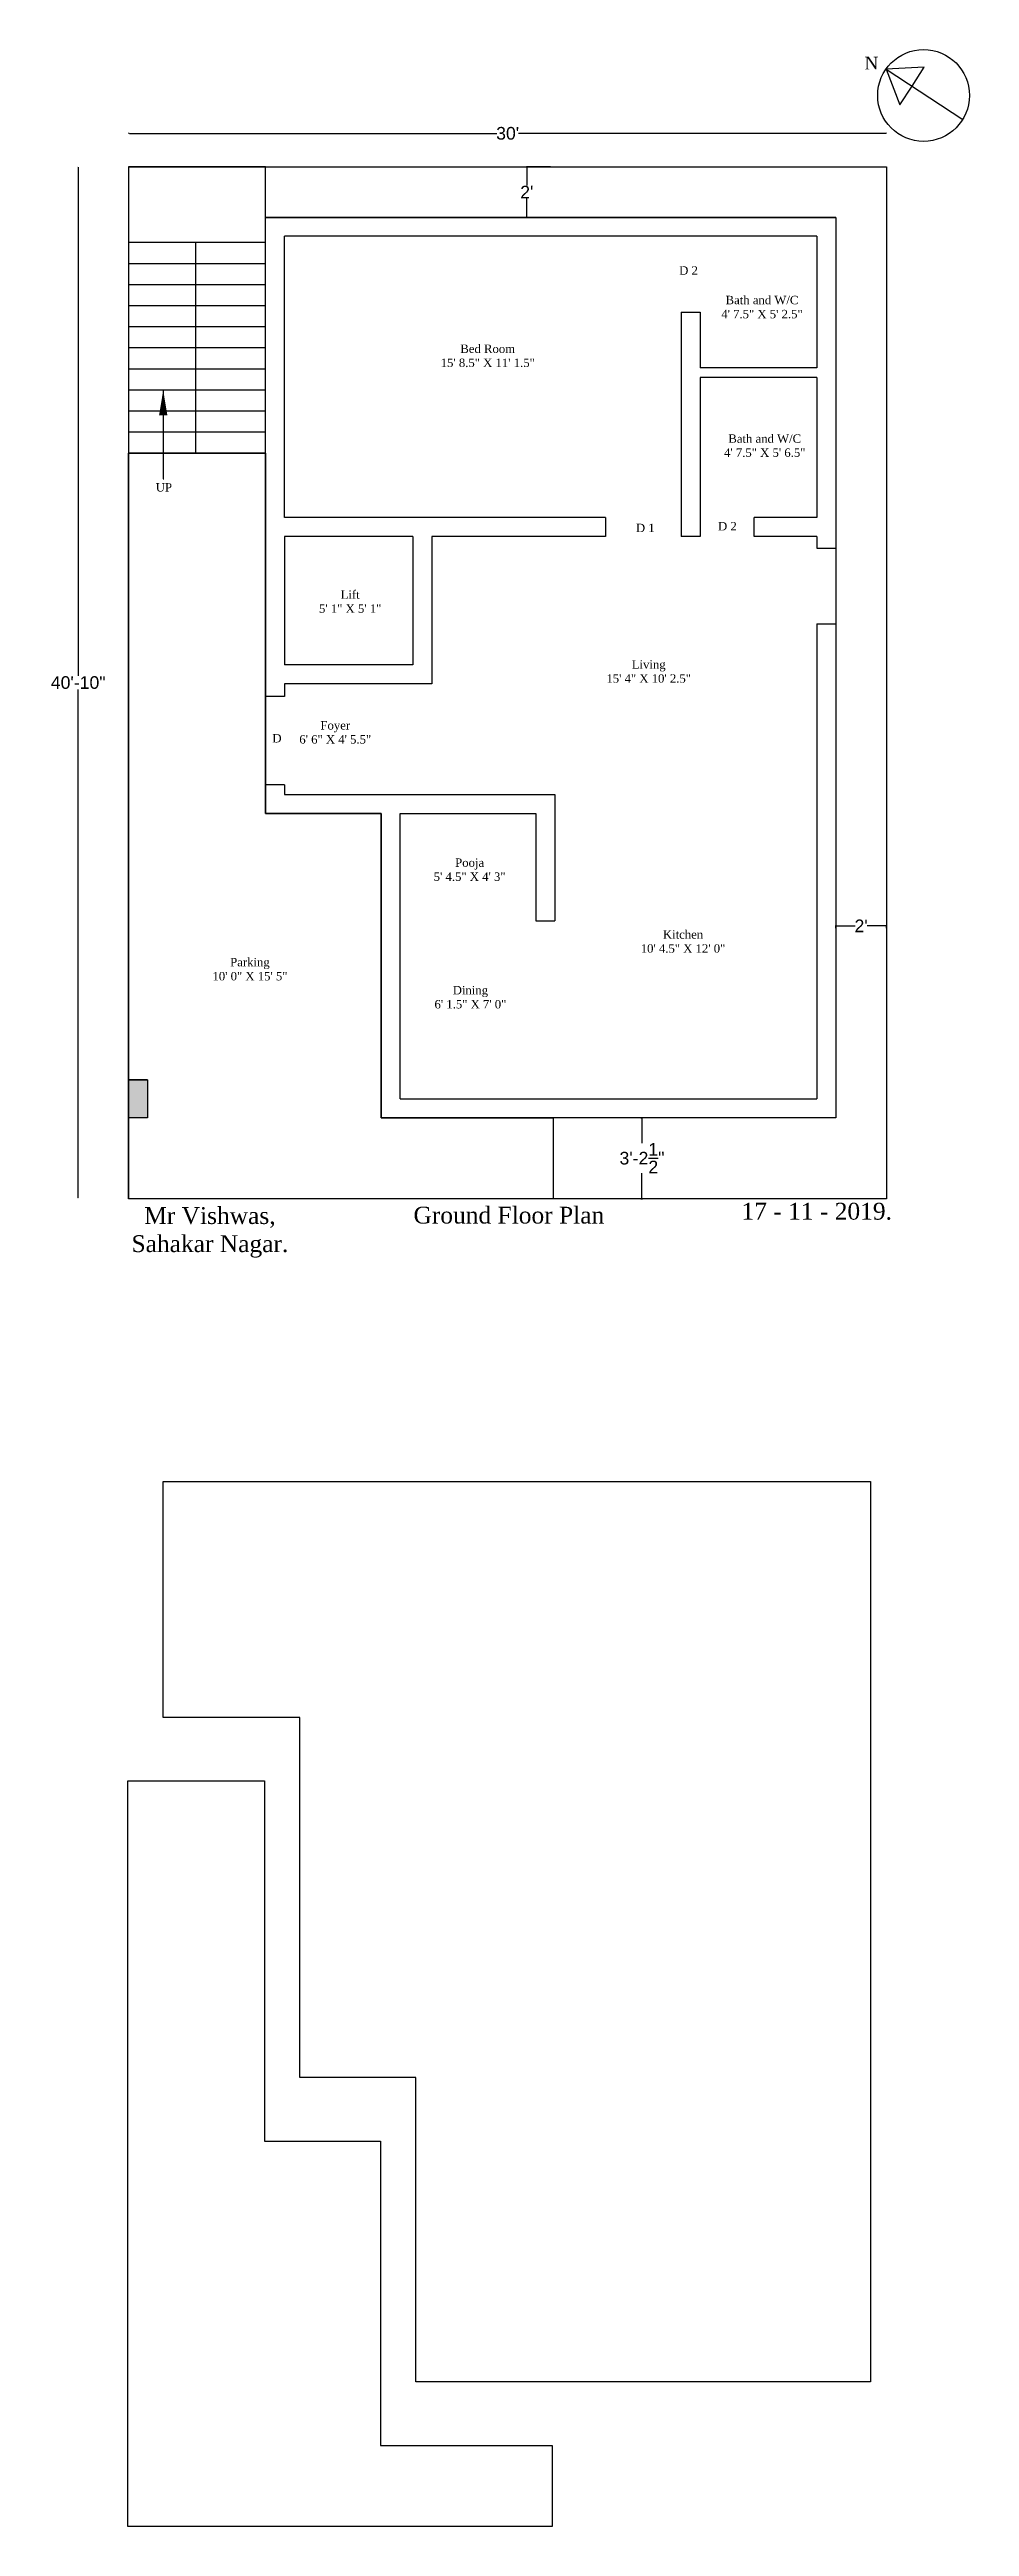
# Model space of a CAD drawing. Header units: inches. Extents: x 5 to 7848, y -1286 to 97.
# Drawn here: x 5 to 442, y -1264 to -88 of the extents above; entities that cross this region are included whole.
import ezdxf

# ---------------------------------------------------------------- set-up
doc = ezdxf.new("R2010")
doc.units = ezdxf.units.IN
doc.header["$LTSCALE"] = 5
doc.header["$MEASUREMENT"] = 0
doc.styles.get("Standard").update_dxf_attribs({"font": 'arial.ttf'})
doc.dimstyles.get("Standard").update_dxf_attribs({"dimtxt": 6, "dimasz": 0.18, "dimexe": 0.18, "dimexo": 0.0625, "dimgap": 0.09, "dimtad": 0, "dimtih": 1, "dimtoh": 1, "dimdec": 1, "dimzin": 0, "dimdsep": 46, "dimlunit": 4, "dimtxsty": 'Standard', "dimcen": 0.09, "dimadec": 0, "dimazin": 0, "dimtfac": 1, "dimtdec": 1, "dimtofl": 0, "dimtmove": 0, "dimatfit": 3, "dimfxl": 1, "dimtolj": 1, "dimtzin": 0, "dimarcsym": 0})

msp = doc.modelspace()

# ---------------------------------------------------------------- texts
at = {"attachment_point": 1}
for s, insert, char_height, width in [('\\pxqc;{\\fTimes New Roman|b0|i0|c0|p34;N}', (372.8, -91.76), 6, 44.7873), ('\\pxqc;{\\fTimes New Roman|b0|i0|c0|p34;D 2}', (285.93, -191.2), 4, 44.7873), ('\\pxqc;{\\fTimes New Roman|b0|i0|c0|p34;Bath and W/C\\P\\pxqc;4\' 7.5" X 5\' 2.5"}', (320.82, -205.24), 4, 44.7873), ('\\pxqc;{\\fTimes New Roman|b0|i0|c0|p34;Bed Room\\P\\pxqc;15\' 8.5" X 11\' 1.5"}', (190.54, -228.37), 4, 44.7873), ('\\pxqc;{\\fTimes New Roman|b0|i0|c0|p34;Bath and W/C\\P\\pxqc;4\' 7.5" X 5\' 6.5"}', (322.11, -271.04), 4, 44.7873), ('\\pxqc;{\\fTimes New Roman|b0|i0|c0|p34;UP}', (52.52, -294.19), 4, 13.1774), ('\\pxqc;{\\fTimes New Roman|b0|i0|c0|p34;D 1}', (265.39, -313.45), 4, 44.7873), ('\\pxqc;{\\fTimes New Roman|b0|i0|c0|p34;D 2}', (304.38, -312.64), 4, 44.7873), ('\\pxqc;{\\fTimes New Roman|b0|i0|c0|p34;Lift\\P\\pxqc;5\' 1" X 5\' 1"}', (125.19, -345.09), 4, 44.7873), ('\\pxqc;{\\fTimes New Roman|b0|i0|c0|p34;Living\\P\\pxqc;15\' 4" X 10\' 2.5"}', (267, -378.27), 4, 44.7873), ('\\pxqc;{\\fTimes New Roman|b0|i0|c0|p34;Foyer\\P\\pxqc;6\' 6" X 4\' 5.5"}', (120.88, -407.18), 4, 39.2477), ('\\pxqc;{\\fTimes New Roman|b0|i0|c0|p34;D }', (90.43, -413.33), 4, 44.7873), ('\\pxqc;{\\fTimes New Roman|b0|i0|c0|p34;Pooja\\P\\pxqc;5\' 4.5" X 4\' 3"}', (184.71, -472.38), 4, 39.2477), ('\\pxqc;{\\fTimes New Roman|b0|i0|c0|p34;Kitchen\\P\\pxqc;10\' 4.5" X 12\' 0"}', (283.31, -506.47), 4, 44.7873), ('\\pxqc;{\\fTimes New Roman|b0|i0|c0|p34;Parking\\P\\pxqc;10\' 0" X 15\' 5"\\P\\pxqc;}', (77.6, -519.63), 4, 44.7873), ('\\pxqc;{\\fTimes New Roman|b0|i0|c0|p34;Dining\\P\\pxqc;6\' 1.5" X 7\' 0"}', (182.31, -532.94), 4, 44.7873), ('\\pxqc;{\\fTimes New Roman|b0|i0|c0|p34;Mr Vishwas,\\P\\pxqc;Sahakar Nagar.}', (21.43, -637.96), 8, 119.0718), ('\\pxqc;{\\fTimes New Roman|b0|i0|c0|p34;Ground Floor Plan}', (163.44, -637.76), 8, 119.0718), ('\\pxqc;{\\fTimes New Roman|b0|i0|c0|p34;17 - 11 - 2019.}', (309.67, -635.9), 8, 119.0718)]:
    msp.add_mtext(s, dxfattribs=dict(at, insert=insert, char_height=char_height, width=width))

# ---------------------------------------------------------------- blocks, each defined once
blk = doc.blocks.new('*D35')
at = {"color": 0, "lineweight": -2, "transparency": 16777216}
for p, q in [((285.7, -595.5), (286.4, -595.5)), ((286.2, -595.7), (286.2, -607.6)), ((286.2, -633.8), (286.2, -621.9)), ((285.7, -634), (286.4, -634))]:
    blk.add_line(p, q, dxfattribs=at)
at = {"color": 0, "transparency": 16777216}
for points in [[(286.2, -595.7), (286.2, -595.7), (286.2, -595.5)], [(286.2, -633.8), (286.2, -633.8), (286.2, -634)]]:
    blk.add_solid(points, dxfattribs=at)
at = {"layer": 'Defpoints', "color": 0, "transparency": 16777216}
for p in [(285.7, -595.5), (285.7, -634), (286.2, -634)]:
    blk.add_point(p, dxfattribs=at)
at = {"color": 0, "transparency": 16777216, "insert": (286.2, -614.7), "char_height": 6, "attachment_point": 5}
blk.add_mtext('\\A1;3\'-2{\\H1x;\\S1/2;}"', dxfattribs=at)
blk = doc.blocks.new('*D36')
at = {"color": 0, "lineweight": -2, "transparency": 16777216}
for p, q in [((378.3, -505.5), (378.3, -504.2)), ((378.5, -504.4), (387.4, -504.4)), ((402.2, -504.4), (393.2, -504.4)), ((402.3, -505.5), (402.3, -504.2))]:
    blk.add_line(p, q, dxfattribs=at)
at = {"color": 0, "transparency": 16777216}
for points in [[(378.5, -504.3), (378.5, -504.4), (378.3, -504.4)], [(402.2, -504.3), (402.2, -504.4), (402.3, -504.4)]]:
    blk.add_solid(points, dxfattribs=at)
at = {"layer": 'Defpoints', "color": 0, "transparency": 16777216}
for p in [(378.3, -505.6), (402.3, -504.4), (402.3, -505.6)]:
    blk.add_point(p, dxfattribs=at)
at = {"color": 0, "transparency": 16777216, "insert": (390.3, -504.4), "char_height": 6, "attachment_point": 5}
blk.add_mtext("\\A1;2'", dxfattribs=at)
blk = doc.blocks.new('*D37')
at = {"color": 0, "lineweight": -2, "transparency": 16777216}
for p, q in [((242.8, -144), (231.3, -144)), ((231.5, -144.2), (231.5, -152.9)), ((231.5, -167.8), (231.5, -159.1)), ((242.8, -168), (231.3, -168))]:
    blk.add_line(p, q, dxfattribs=at)
at = {"color": 0, "transparency": 16777216}
for points in [[(231.4, -144.2), (231.5, -144.2), (231.5, -144)], [(231.4, -167.8), (231.5, -167.8), (231.5, -168)]]:
    blk.add_solid(points, dxfattribs=at)
at = {"layer": 'Defpoints', "color": 0, "transparency": 16777216}
for p in [(231.5, -144), (242.8, -144), (242.8, -168)]:
    blk.add_point(p, dxfattribs=at)
at = {"color": 0, "transparency": 16777216, "insert": (231.5, -156), "char_height": 6, "attachment_point": 5}
blk.add_mtext("\\A1;2'", dxfattribs=at)
blk = doc.blocks.new('*D33')
at = {"color": 0, "lineweight": -2, "transparency": 16777216}
for p, q in [((42.5, -128.1), (42.5, -127.9)), ((42.7, -128.1), (217.2, -128.1)), ((402.2, -128.1), (227.6, -128.1)), ((402.3, -128), (402.3, -127.9))]:
    blk.add_line(p, q, dxfattribs=at)
at = {"color": 0, "transparency": 16777216}
for points in [[(42.7, -128.1), (42.7, -128.1), (42.5, -128.1)], [(402.2, -128.1), (402.2, -128.1), (402.3, -128.1)]]:
    blk.add_solid(points, dxfattribs=at)
at = {"layer": 'Defpoints', "color": 0, "transparency": 16777216}
for p in [(42.5, -128.1), (402.3, -128.1), (402.3, -128.1)]:
    blk.add_point(p, dxfattribs=at)
at = {"color": 0, "transparency": 16777216, "insert": (222.4, -128.1), "char_height": 6, "attachment_point": 5}
blk.add_mtext("\\A1;30'", dxfattribs=at)
blk = doc.blocks.new('*D34')
at = {"color": 0, "lineweight": -2, "transparency": 16777216}
for p, q in [((18.3, -144), (18.2, -144)), ((18.4, -144.2), (18.4, -385.7)), ((18.4, -633.6), (18.4, -392.1)), ((18.3, -633.8), (18.2, -633.8))]:
    blk.add_line(p, q, dxfattribs=at)
at = {"color": 0, "transparency": 16777216}
for points in [[(18.3, -144.2), (18.4, -144.2), (18.4, -144)], [(18.3, -633.6), (18.4, -633.6), (18.4, -633.8)]]:
    blk.add_solid(points, dxfattribs=at)
at = {"layer": 'Defpoints', "color": 0, "transparency": 16777216}
for p in [(18.4, -144), (18.4, -633.8), (18.4, -633.8)]:
    blk.add_point(p, dxfattribs=at)
at = {"color": 0, "transparency": 16777216, "insert": (18.4, -388.9), "char_height": 6, "attachment_point": 5}
blk.add_mtext('\\A1;40\'-10"', dxfattribs=at)

# ---------------------------------------------------------------- dimensions: what is measured, and where the dimension line sits
for base, p1, p2, picture, middle in [((402.34, -128.1), (42.52, -128.13), (402.34, -128.1), '*D33', (222.43, -128.1)), ((402.34, -504.35), (378.34, -505.56), (402.34, -505.56), '*D36', (390.34, -504.35))]:
    dim = msp.add_linear_dim(base=base, p1=p1, p2=p2, dimstyle='Standard')
    dim.commit()
    dim.dimension.update_dxf_attribs({"geometry": picture, "text_midpoint": middle})
for base, p1, p2, picture, middle in [((18.36, -633.81), (18.36, -143.99), (18.39, -633.81), '*D34', (18.36, -388.9)), ((231.46, -143.99), (242.84, -167.99), (242.84, -143.99), '*D37', (231.46, -155.99)), ((286.18, -633.99), (285.68, -595.49), (285.68, -633.99), '*D35', (286.18, -614.74))]:
    dim = msp.add_linear_dim(base=base, p1=p1, p2=p2, angle=90, dimstyle='Standard')
    dim.commit()
    dim.dimension.update_dxf_attribs({"geometry": picture, "text_midpoint": middle})

# ---------------------------------------------------------------- hatches: boundary and pattern name
msp.add_hatch(color=256).paths.add_polyline_path([(42.34, -577.49), (51.34, -577.49), (51.34, -595.49), (42.34, -595.49)])

# ---------------------------------------------------------------- linework, layer by layer
for p, q in [((420.32, -96.7), (402.24, -97.61)), ((402.24, -97.61), (438.58, -121.44)), ((402.24, -97.61), (408.75, -114.61)), ((408.75, -114.61), (414.58, -105.7)), ((414.58, -105.7), (420.32, -96.7)), ((107.34, -143.99), (42.34, -143.99)), ((107.34, -167.99), (107.34, -143.99)), ((107.34, -179.99), (42.34, -179.99)), ((107.34, -189.99), (42.34, -189.99)), ((107.34, -199.99), (42.34, -199.99)), ((107.34, -209.99), (42.34, -209.99)), ((107.34, -219.99), (42.34, -219.99)), ((107.34, -229.99), (42.34, -229.99)), ((107.34, -239.99), (42.34, -239.99)), ((107.34, -249.99), (42.34, -249.99)), ((107.34, -259.99), (42.34, -259.99)), ((107.34, -269.99), (42.34, -269.99)), ((107.34, -279.99), (42.34, -279.99)), ((107.34, -310.49), (107.34, -388.49)), ((116.34, -319.49), (116.34, -380.49)), ((177.34, -319.49), (177.34, -380.49)), ((186.34, -319.49), (186.34, -389.49)), ((107.34, -388.49), (107.34, -450.99)), ((116.34, -395.49), (107.34, -395.49)), ((116.34, -389.49), (116.34, -395.49)), ((116.34, -437.49), (107.34, -437.49)), ((116.34, -437.49), (116.34, -441.99)), ((138.34, -450.99), (107.34, -450.99)), ((51.34, -577.49), (42.34, -577.49)), ((51.34, -595.49), (42.34, -595.49))]:
    msp.add_line(p, q)
for points in [[(42.34, -143.99), (402.34, -143.99), (402.34, -633.99)], [(42.34, -143.99), (42.34, -633.99)], [(378.34, -167.99), (107.34, -167.99)], [(107.34, -310.49), (107.34, -167.99)], [(378.34, -167.99), (378.34, -325.06)], [(74.34, -279.99), (74.34, -179.99)], [(369.34, -176.99), (116.34, -176.99)], [(116.34, -310.49), (116.34, -176.99)], [(369.34, -176.99), (369.34, -239.49)], [(304.84, -212.99), (304.84, -319.49)], [(304.84, -212.99), (313.84, -212.99)], [(313.84, -212.99), (313.84, -239.49)], [(369.34, -239.49), (313.84, -239.49)], [(313.84, -243.99), (313.84, -319.49)], [(369.34, -243.99), (313.84, -243.99)], [(369.34, -243.99), (369.34, -310.49)], [(268.84, -310.49), (116.34, -310.49)], [(268.84, -310.49), (268.84, -319.49)], [(369.34, -310.49), (339.45, -310.49)], [(339.45, -319.49), (339.45, -310.49)], [(177.34, -319.49), (116.34, -319.49)], [(268.84, -319.49), (186.34, -319.49)], [(313.84, -319.49), (304.84, -319.49)], [(369.34, -319.49), (339.45, -319.49)], [(369.34, -319.49), (369.34, -325.06)], [(369.34, -325.06), (378.34, -325.06)], [(378.34, -325.06), (378.34, -361.06)], [(369.34, -361.06), (369.34, -586.49)], [(369.34, -361.06), (369.34, -361.06), (378.34, -361.06)], [(378.34, -361.06), (378.34, -595.49)], [(177.34, -380.49), (116.34, -380.49)], [(186.34, -389.49), (116.34, -389.49)], [(116.34, -441.99), (244.84, -441.99)], [(244.84, -441.99), (244.84, -501.99)], [(138.34, -450.99), (162.34, -450.99)], [(162.34, -502.49), (162.34, -450.99)], [(171.34, -502.49), (171.34, -450.99)], [(171.34, -450.99), (235.84, -450.99)], [(235.84, -450.99), (235.84, -501.99)], [(162.34, -595.49), (162.34, -502.49)], [(171.34, -586.49), (171.34, -502.49)], [(235.84, -501.99), (244.84, -501.99)], [(51.34, -577.49), (51.34, -595.49)], [(171.34, -586.49), (369.34, -586.49)], [(378.34, -595.49), (162.34, -595.49)], [(402.34, -633.99), (42.34, -633.99)]]:
    msp.add_lwpolyline(points)
for points in [[(107.34, -167.99), (378.34, -167.99), (378.34, -595.49), (162.34, -595.49), (162.34, -450.99), (107.34, -450.99), (107.34, -167.99)], [(42.34, -279.99), (107.34, -279.99), (107.34, -450.99), (162.34, -450.99), (162.34, -595.49), (243.94, -595.49), (243.94, -633.99), (42.34, -633.99), (42.34, -279.99)], [(42.34, -577.49), (51.34, -577.49), (51.34, -595.49), (42.34, -595.49)], [(58.73, -880.23), (58.73, -768.23), (394.73, -768.23), (394.73, -1195.73), (178.73, -1195.73), (178.73, -1051.23), (123.73, -1051.23), (123.73, -880.23), (58.73, -880.23)], [(41.93, -910.41), (106.93, -910.41), (106.93, -1081.41), (161.93, -1081.41), (161.93, -1225.91), (243.53, -1225.91), (243.53, -1264.41), (41.93, -1264.41), (41.93, -910.41)]]:
    msp.add_lwpolyline(points, close=True)
msp.add_circle((419.97, -110.1), 21.8)

msp.set_redraw_order([(e.dxf.handle, doc.entitydb.next_handle()) for e in msp.query("TEXT MTEXT ATTDEF DIMENSION ARC_DIMENSION")])  # texts and dimensions are drawn at this point

# ---------------------------------------------------------------- leaders
msp.add_leader([(58.79, -249.99), (58.79, -292.13), (59.04, -292.13)], dimstyle='Standard', override={"dimasz": 12, "dimtad": 0})

doc.saveas('drawing.dxf')
